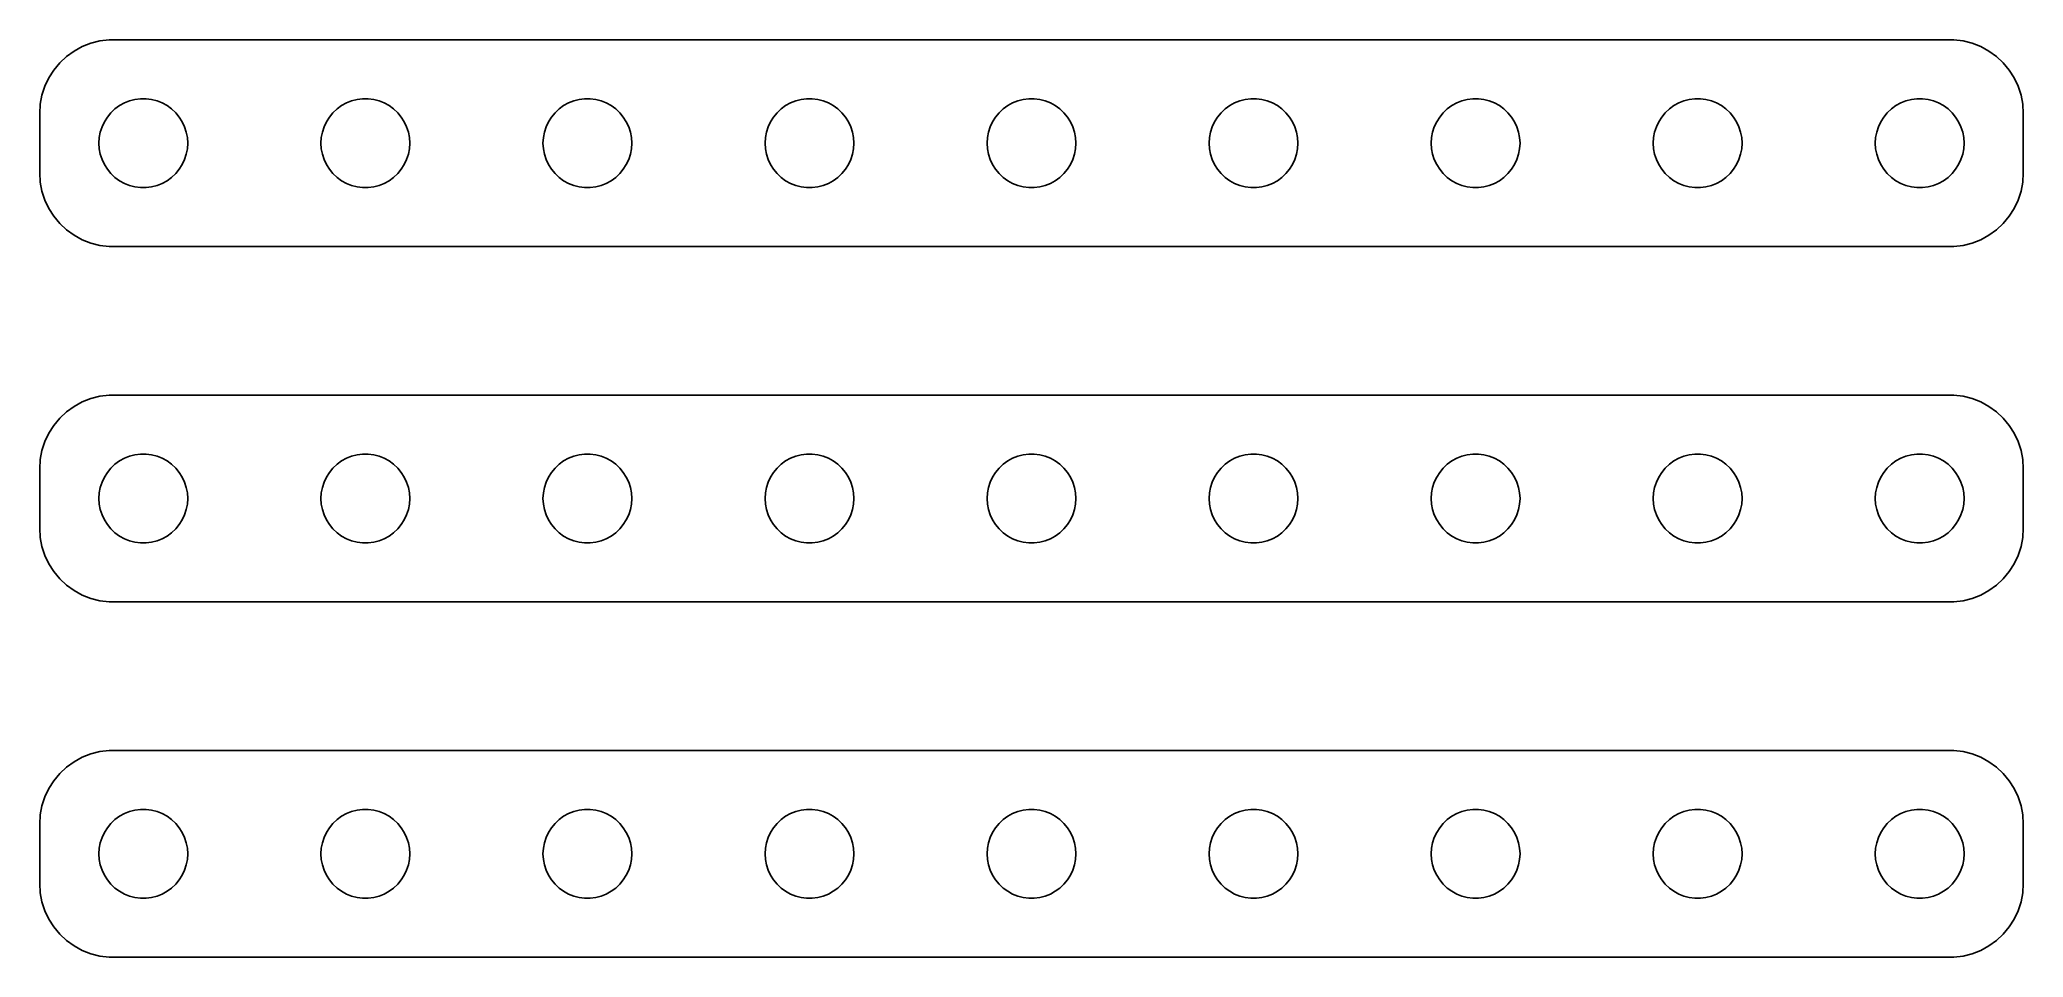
# Model space of a CAD drawing. Header units: metres. Extents: x -67 to 67, y 41 to 103.
import ezdxf

# ---------------------------------------------------------------- set-up
doc = ezdxf.new("R2010")
doc.units = ezdxf.units.M

msp = doc.modelspace()

# ---------------------------------------------------------------- linework, layer by layer
for p, q in [((-65.1871, 101.853), (-65.6448, 101.423)), ((-64.6791, 102.222), (-65.1871, 101.853)), ((-64.1289, 102.524), (-64.6791, 102.222)), ((-63.5451, 102.755), (-64.1289, 102.524)), ((-62.9369, 102.911), (-63.5451, 102.755)), ((-62.3139, 102.99), (-62.9369, 102.911)), ((62.3139, 102.99), (-62.3139, 102.99)), ((62.9369, 102.911), (62.3139, 102.99)), ((63.5451, 102.755), (62.9369, 102.911)), ((64.1289, 102.524), (63.5451, 102.755)), ((64.6791, 102.222), (64.1289, 102.524)), ((65.1871, 101.853), (64.6791, 102.222)), ((65.6448, 101.423), (65.1871, 101.853)), ((-66.0451, 100.939), (-66.3815, 100.409)), ((-65.6448, 101.423), (-66.0451, 100.939)), ((66.0451, 100.939), (65.6448, 101.423)), ((66.3815, 100.409), (66.0451, 100.939)), ((-66.8429, 99.2434), (-66.9606, 98.6267)), ((-66.6489, 99.8406), (-66.8429, 99.2434)), ((-66.3815, 100.409), (-66.6489, 99.8406)), ((66.6489, 99.8406), (66.3815, 100.409)), ((66.8429, 99.2434), (66.6489, 99.8406)), ((66.9606, 98.6267), (66.8429, 99.2434)), ((-66.9606, 98.6267), (-67, 98)), ((-67, 98), (-67, 94)), ((-62.427, 97.7634), (-62.1869, 98.0536)), ((-62.1869, 98.0536), (-61.9123, 98.3115)), ((-61.9123, 98.3115), (-61.6075, 98.533)), ((-61.6075, 98.533), (-61.2773, 98.7145)), ((-61.2773, 98.7145), (-60.927, 98.8532)), ((-60.927, 98.8532), (-60.5621, 98.9469)), ((-60.5621, 98.9469), (-60.1884, 98.9941)), ((-60.1884, 98.9941), (-59.8116, 98.9941)), ((-59.8116, 98.9941), (-59.4379, 98.9469)), ((-59.4379, 98.9469), (-59.0729, 98.8532)), ((-59.0729, 98.8532), (-58.7227, 98.7145)), ((-58.7227, 98.7145), (-58.3925, 98.533)), ((-58.3925, 98.533), (-58.0877, 98.3115)), ((-58.0877, 98.3115), (-57.8131, 98.0536)), ((-57.8131, 98.0536), (-57.5729, 97.7634)), ((-47.427, 97.7634), (-47.1869, 98.0536)), ((-47.1869, 98.0536), (-46.9123, 98.3115)), ((-46.9123, 98.3115), (-46.6075, 98.533)), ((-46.6075, 98.533), (-46.2773, 98.7145)), ((-46.2773, 98.7145), (-45.927, 98.8532)), ((-45.927, 98.8532), (-45.5621, 98.9469)), ((-45.5621, 98.9469), (-45.1884, 98.9941)), ((-45.1884, 98.9941), (-44.8116, 98.9941)), ((-44.8116, 98.9941), (-44.4379, 98.9469)), ((-44.4379, 98.9469), (-44.0729, 98.8532)), ((-44.0729, 98.8532), (-43.7227, 98.7145)), ((-43.7227, 98.7145), (-43.3925, 98.533)), ((-43.3925, 98.533), (-43.0877, 98.3115)), ((-43.0877, 98.3115), (-42.8131, 98.0536)), ((-42.8131, 98.0536), (-42.5729, 97.7634)), ((-32.427, 97.7634), (-32.1869, 98.0536)), ((-32.1869, 98.0536), (-31.9123, 98.3115)), ((-31.9123, 98.3115), (-31.6075, 98.533)), ((-31.6075, 98.533), (-31.2773, 98.7145)), ((-31.2773, 98.7145), (-30.927, 98.8532)), ((-30.927, 98.8532), (-30.5621, 98.9469)), ((-30.5621, 98.9469), (-30.1884, 98.9941)), ((-30.1884, 98.9941), (-29.8116, 98.9941)), ((-29.8116, 98.9941), (-29.4379, 98.9469)), ((-29.4379, 98.9469), (-29.0729, 98.8532)), ((-29.0729, 98.8532), (-28.7227, 98.7145)), ((-28.7227, 98.7145), (-28.3925, 98.533)), ((-28.3925, 98.533), (-28.0877, 98.3115)), ((-28.0877, 98.3115), (-27.8131, 98.0536)), ((-27.8131, 98.0536), (-27.5729, 97.7634)), ((-17.427, 97.7634), (-17.1869, 98.0536)), ((-17.1869, 98.0536), (-16.9123, 98.3115)), ((-16.9123, 98.3115), (-16.6075, 98.533)), ((-16.6075, 98.533), (-16.2773, 98.7145)), ((-16.2773, 98.7145), (-15.927, 98.8532)), ((-15.927, 98.8532), (-15.5621, 98.9469)), ((-15.5621, 98.9469), (-15.1884, 98.9941)), ((-15.1884, 98.9941), (-14.8116, 98.9941)), ((-14.8116, 98.9941), (-14.4379, 98.9469)), ((-14.4379, 98.9469), (-14.0729, 98.8532)), ((-14.0729, 98.8532), (-13.7227, 98.7145)), ((-13.7227, 98.7145), (-13.3925, 98.533)), ((-13.3925, 98.533), (-13.0877, 98.3115)), ((-13.0877, 98.3115), (-12.8131, 98.0536)), ((-12.8131, 98.0536), (-12.5729, 97.7634)), ((-2.42705, 97.7634), (-2.1869, 98.0536)), ((-2.1869, 98.0536), (-1.91226, 98.3115)), ((-1.91226, 98.3115), (-1.60747, 98.533)), ((-1.60747, 98.533), (-1.27733, 98.7145)), ((-1.27733, 98.7145), (-0.92705, 98.8532)), ((-0.92705, 98.8532), (-0.56213, 98.9469)), ((-0.56213, 98.9469), (-0.18837, 98.9941)), ((-0.18837, 98.9941), (0.18837, 98.9941)), ((0.18837, 98.9941), (0.56213, 98.9469)), ((0.56213, 98.9469), (0.92705, 98.8532)), ((0.92705, 98.8532), (1.27733, 98.7145)), ((1.27733, 98.7145), (1.60747, 98.533)), ((1.60747, 98.533), (1.91226, 98.3115)), ((1.91226, 98.3115), (2.1869, 98.0536)), ((2.1869, 98.0536), (2.42705, 97.7634)), ((12.5729, 97.7634), (12.8131, 98.0536)), ((12.8131, 98.0536), (13.0877, 98.3115)), ((13.0877, 98.3115), (13.3925, 98.533)), ((13.3925, 98.533), (13.7227, 98.7145)), ((13.7227, 98.7145), (14.0729, 98.8532)), ((14.0729, 98.8532), (14.4379, 98.9469)), ((14.4379, 98.9469), (14.8116, 98.9941)), ((14.8116, 98.9941), (15.1884, 98.9941)), ((15.1884, 98.9941), (15.5621, 98.9469)), ((15.5621, 98.9469), (15.927, 98.8532)), ((15.927, 98.8532), (16.2773, 98.7145)), ((16.2773, 98.7145), (16.6075, 98.533)), ((16.6075, 98.533), (16.9123, 98.3115)), ((16.9123, 98.3115), (17.1869, 98.0536)), ((17.1869, 98.0536), (17.427, 97.7634)), ((27.5729, 97.7634), (27.8131, 98.0536)), ((27.8131, 98.0536), (28.0877, 98.3115)), ((28.0877, 98.3115), (28.3925, 98.533)), ((28.3925, 98.533), (28.7227, 98.7145)), ((28.7227, 98.7145), (29.0729, 98.8532)), ((29.0729, 98.8532), (29.4379, 98.9469)), ((29.4379, 98.9469), (29.8116, 98.9941)), ((29.8116, 98.9941), (30.1884, 98.9941)), ((30.1884, 98.9941), (30.5621, 98.9469)), ((30.5621, 98.9469), (30.927, 98.8532)), ((30.927, 98.8532), (31.2773, 98.7145)), ((31.2773, 98.7145), (31.6075, 98.533)), ((31.6075, 98.533), (31.9123, 98.3115)), ((31.9123, 98.3115), (32.1869, 98.0536)), ((32.1869, 98.0536), (32.427, 97.7634)), ((42.5729, 97.7634), (42.8131, 98.0536)), ((42.8131, 98.0536), (43.0877, 98.3115)), ((43.0877, 98.3115), (43.3925, 98.533)), ((43.3925, 98.533), (43.7227, 98.7145)), ((43.7227, 98.7145), (44.0729, 98.8532)), ((44.0729, 98.8532), (44.4379, 98.9469)), ((44.4379, 98.9469), (44.8116, 98.9941)), ((44.8116, 98.9941), (45.1884, 98.9941)), ((45.1884, 98.9941), (45.5621, 98.9469)), ((45.5621, 98.9469), (45.927, 98.8532)), ((45.927, 98.8532), (46.2773, 98.7145)), ((46.2773, 98.7145), (46.6075, 98.533)), ((46.6075, 98.533), (46.9123, 98.3115)), ((46.9123, 98.3115), (47.1869, 98.0536)), ((47.1869, 98.0536), (47.427, 97.7634)), ((57.5729, 97.7634), (57.8131, 98.0536)), ((57.8131, 98.0536), (58.0877, 98.3115)), ((58.0877, 98.3115), (58.3925, 98.533)), ((58.3925, 98.533), (58.7227, 98.7145)), ((58.7227, 98.7145), (59.0729, 98.8532)), ((59.0729, 98.8532), (59.4379, 98.9469)), ((59.4379, 98.9469), (59.8116, 98.9941)), ((59.8116, 98.9941), (60.1884, 98.9941)), ((60.1884, 98.9941), (60.5621, 98.9469)), ((60.5621, 98.9469), (60.927, 98.8532)), ((60.927, 98.8532), (61.2773, 98.7145)), ((61.2773, 98.7145), (61.6075, 98.533)), ((61.6075, 98.533), (61.9123, 98.3115)), ((61.9123, 98.3115), (62.1869, 98.0536)), ((62.1869, 98.0536), (62.427, 97.7634)), ((67, 98), (66.9606, 98.6267)), ((67, 94), (67, 98)), ((-62.9763, 96.376), (-62.9057, 96.7461)), ((-62.9057, 96.7461), (-62.7893, 97.1044)), ((-62.7893, 97.1044), (-62.6289, 97.4453)), ((-62.6289, 97.4453), (-62.427, 97.7634)), ((-57.5729, 97.7634), (-57.3711, 97.4453)), ((-57.3711, 97.4453), (-57.2107, 97.1044)), ((-57.2107, 97.1044), (-57.0942, 96.7461)), ((-57.0942, 96.7461), (-57.0237, 96.376)), ((-47.9763, 96.376), (-47.9057, 96.7461)), ((-47.9057, 96.7461), (-47.7893, 97.1044)), ((-47.7893, 97.1044), (-47.6289, 97.4453)), ((-47.6289, 97.4453), (-47.427, 97.7634)), ((-42.5729, 97.7634), (-42.3711, 97.4453)), ((-42.3711, 97.4453), (-42.2107, 97.1044)), ((-42.2107, 97.1044), (-42.0942, 96.7461)), ((-42.0942, 96.7461), (-42.0237, 96.376)), ((-32.9763, 96.376), (-32.9057, 96.7461)), ((-32.9057, 96.7461), (-32.7893, 97.1044)), ((-32.7893, 97.1044), (-32.6289, 97.4453)), ((-32.6289, 97.4453), (-32.427, 97.7634)), ((-27.5729, 97.7634), (-27.3711, 97.4453)), ((-27.3711, 97.4453), (-27.2107, 97.1044)), ((-27.2107, 97.1044), (-27.0942, 96.7461)), ((-27.0942, 96.7461), (-27.0237, 96.376)), ((-17.9763, 96.376), (-17.9057, 96.7461)), ((-17.9057, 96.7461), (-17.7893, 97.1044)), ((-17.7893, 97.1044), (-17.6289, 97.4453)), ((-17.6289, 97.4453), (-17.427, 97.7634)), ((-12.5729, 97.7634), (-12.3711, 97.4453)), ((-12.3711, 97.4453), (-12.2107, 97.1044)), ((-12.2107, 97.1044), (-12.0942, 96.7461)), ((-12.0942, 96.7461), (-12.0237, 96.376)), ((-2.97633, 96.376), (-2.90575, 96.7461)), ((-2.90575, 96.7461), (-2.78932, 97.1044)), ((-2.78932, 97.1044), (-2.62891, 97.4453)), ((-2.62891, 97.4453), (-2.42705, 97.7634)), ((2.42705, 97.7634), (2.62891, 97.4453)), ((2.62891, 97.4453), (2.78932, 97.1044)), ((2.78932, 97.1044), (2.90575, 96.7461)), ((2.90575, 96.7461), (2.97633, 96.376)), ((12.0237, 96.376), (12.0942, 96.7461)), ((12.0942, 96.7461), (12.2107, 97.1044)), ((12.2107, 97.1044), (12.3711, 97.4453)), ((12.3711, 97.4453), (12.5729, 97.7634)), ((17.427, 97.7634), (17.6289, 97.4453)), ((17.6289, 97.4453), (17.7893, 97.1044)), ((17.7893, 97.1044), (17.9057, 96.7461)), ((17.9057, 96.7461), (17.9763, 96.376)), ((27.0237, 96.376), (27.0942, 96.7461)), ((27.0942, 96.7461), (27.2107, 97.1044)), ((27.2107, 97.1044), (27.3711, 97.4453)), ((27.3711, 97.4453), (27.5729, 97.7634)), ((32.427, 97.7634), (32.6289, 97.4453)), ((32.6289, 97.4453), (32.7893, 97.1044)), ((32.7893, 97.1044), (32.9057, 96.7461)), ((32.9057, 96.7461), (32.9763, 96.376)), ((42.0237, 96.376), (42.0942, 96.7461)), ((42.0942, 96.7461), (42.2107, 97.1044)), ((42.2107, 97.1044), (42.3711, 97.4453)), ((42.3711, 97.4453), (42.5729, 97.7634)), ((47.427, 97.7634), (47.6289, 97.4453)), ((47.6289, 97.4453), (47.7893, 97.1044)), ((47.7893, 97.1044), (47.9057, 96.7461)), ((47.9057, 96.7461), (47.9763, 96.376)), ((57.0237, 96.376), (57.0942, 96.7461)), ((57.0942, 96.7461), (57.2107, 97.1044)), ((57.2107, 97.1044), (57.3711, 97.4453)), ((57.3711, 97.4453), (57.5729, 97.7634)), ((62.427, 97.7634), (62.6289, 97.4453)), ((62.6289, 97.4453), (62.7893, 97.1044)), ((62.7893, 97.1044), (62.9057, 96.7461)), ((62.9057, 96.7461), (62.9763, 96.376)), ((-63, 96), (-62.9763, 96.376)), ((-62.9763, 95.624), (-63, 96)), ((-62.9057, 95.2539), (-62.9763, 95.624)), ((-62.7893, 94.8956), (-62.9057, 95.2539)), ((-57.0942, 95.2539), (-57.2107, 94.8956)), ((-57.0237, 95.624), (-57.0942, 95.2539)), ((-57.0237, 96.376), (-57, 96)), ((-57, 96), (-57.0237, 95.624)), ((-48, 96), (-47.9763, 96.376)), ((-47.9763, 95.624), (-48, 96)), ((-47.9057, 95.2539), (-47.9763, 95.624)), ((-47.7893, 94.8956), (-47.9057, 95.2539)), ((-42.0942, 95.2539), (-42.2107, 94.8956)), ((-42.0237, 95.624), (-42.0942, 95.2539)), ((-42.0237, 96.376), (-42, 96)), ((-42, 96), (-42.0237, 95.624)), ((-33, 96), (-32.9763, 96.376)), ((-32.9763, 95.624), (-33, 96)), ((-32.9057, 95.2539), (-32.9763, 95.624)), ((-32.7893, 94.8956), (-32.9057, 95.2539)), ((-27.0942, 95.2539), (-27.2107, 94.8956)), ((-27.0237, 95.624), (-27.0942, 95.2539)), ((-27.0237, 96.376), (-27, 96)), ((-27, 96), (-27.0237, 95.624)), ((-18, 96), (-17.9763, 96.376)), ((-17.9763, 95.624), (-18, 96)), ((-17.9057, 95.2539), (-17.9763, 95.624)), ((-17.7893, 94.8956), (-17.9057, 95.2539)), ((-12.0942, 95.2539), (-12.2107, 94.8956)), ((-12.0237, 95.624), (-12.0942, 95.2539)), ((-12.0237, 96.376), (-12, 96)), ((-12, 96), (-12.0237, 95.624)), ((-3, 96), (-2.97633, 96.376)), ((-2.97633, 95.624), (-3, 96)), ((-2.90575, 95.2539), (-2.97633, 95.624)), ((-2.78932, 94.8956), (-2.90575, 95.2539)), ((2.90575, 95.2539), (2.78932, 94.8956)), ((2.97633, 95.624), (2.90575, 95.2539)), ((2.97633, 96.376), (3, 96)), ((3, 96), (2.97633, 95.624)), ((12, 96), (12.0237, 96.376)), ((12.0237, 95.624), (12, 96)), ((12.0942, 95.2539), (12.0237, 95.624)), ((12.2107, 94.8956), (12.0942, 95.2539)), ((17.9057, 95.2539), (17.7893, 94.8956)), ((17.9763, 95.624), (17.9057, 95.2539)), ((17.9763, 96.376), (18, 96)), ((18, 96), (17.9763, 95.624)), ((27, 96), (27.0237, 96.376)), ((27.0237, 95.624), (27, 96)), ((27.0942, 95.2539), (27.0237, 95.624)), ((27.2107, 94.8956), (27.0942, 95.2539)), ((32.9057, 95.2539), (32.7893, 94.8956)), ((32.9763, 95.624), (32.9057, 95.2539)), ((32.9763, 96.376), (33, 96)), ((33, 96), (32.9763, 95.624)), ((42, 96), (42.0237, 96.376)), ((42.0237, 95.624), (42, 96)), ((42.0942, 95.2539), (42.0237, 95.624)), ((42.2107, 94.8956), (42.0942, 95.2539)), ((47.9057, 95.2539), (47.7893, 94.8956)), ((47.9763, 95.624), (47.9057, 95.2539)), ((47.9763, 96.376), (48, 96)), ((48, 96), (47.9763, 95.624)), ((57, 96), (57.0237, 96.376)), ((57.0237, 95.624), (57, 96)), ((57.0942, 95.2539), (57.0237, 95.624)), ((57.2107, 94.8956), (57.0942, 95.2539)), ((62.9057, 95.2539), (62.7893, 94.8956)), ((62.9763, 95.624), (62.9057, 95.2539)), ((62.9763, 96.376), (63, 96)), ((63, 96), (62.9763, 95.624)), ((-67, 94), (-66.9606, 93.3733)), ((-62.6289, 94.5547), (-62.7893, 94.8956)), ((-62.427, 94.2366), (-62.6289, 94.5547)), ((-62.1869, 93.9464), (-62.427, 94.2366)), ((-61.9123, 93.6885), (-62.1869, 93.9464)), ((-57.8131, 93.9464), (-58.0877, 93.6885)), ((-57.5729, 94.2366), (-57.8131, 93.9464)), ((-57.3711, 94.5547), (-57.5729, 94.2366)), ((-57.2107, 94.8956), (-57.3711, 94.5547)), ((-47.6289, 94.5547), (-47.7893, 94.8956)), ((-47.427, 94.2366), (-47.6289, 94.5547)), ((-47.1869, 93.9464), (-47.427, 94.2366)), ((-46.9123, 93.6885), (-47.1869, 93.9464)), ((-42.8131, 93.9464), (-43.0877, 93.6885)), ((-42.5729, 94.2366), (-42.8131, 93.9464)), ((-42.3711, 94.5547), (-42.5729, 94.2366)), ((-42.2107, 94.8956), (-42.3711, 94.5547)), ((-32.6289, 94.5547), (-32.7893, 94.8956)), ((-32.427, 94.2366), (-32.6289, 94.5547)), ((-32.1869, 93.9464), (-32.427, 94.2366)), ((-31.9123, 93.6885), (-32.1869, 93.9464)), ((-27.8131, 93.9464), (-28.0877, 93.6885)), ((-27.5729, 94.2366), (-27.8131, 93.9464)), ((-27.3711, 94.5547), (-27.5729, 94.2366)), ((-27.2107, 94.8956), (-27.3711, 94.5547)), ((-17.6289, 94.5547), (-17.7893, 94.8956)), ((-17.427, 94.2366), (-17.6289, 94.5547)), ((-17.1869, 93.9464), (-17.427, 94.2366)), ((-16.9123, 93.6885), (-17.1869, 93.9464)), ((-12.8131, 93.9464), (-13.0877, 93.6885)), ((-12.5729, 94.2366), (-12.8131, 93.9464)), ((-12.3711, 94.5547), (-12.5729, 94.2366)), ((-12.2107, 94.8956), (-12.3711, 94.5547)), ((-2.62891, 94.5547), (-2.78932, 94.8956)), ((-2.42705, 94.2366), (-2.62891, 94.5547)), ((-2.1869, 93.9464), (-2.42705, 94.2366)), ((-1.91226, 93.6885), (-2.1869, 93.9464)), ((2.1869, 93.9464), (1.91226, 93.6885)), ((2.42705, 94.2366), (2.1869, 93.9464)), ((2.62891, 94.5547), (2.42705, 94.2366)), ((2.78932, 94.8956), (2.62891, 94.5547)), ((12.3711, 94.5547), (12.2107, 94.8956)), ((12.5729, 94.2366), (12.3711, 94.5547)), ((12.8131, 93.9464), (12.5729, 94.2366)), ((13.0877, 93.6885), (12.8131, 93.9464)), ((17.1869, 93.9464), (16.9123, 93.6885)), ((17.427, 94.2366), (17.1869, 93.9464)), ((17.6289, 94.5547), (17.427, 94.2366)), ((17.7893, 94.8956), (17.6289, 94.5547)), ((27.3711, 94.5547), (27.2107, 94.8956)), ((27.5729, 94.2366), (27.3711, 94.5547)), ((27.8131, 93.9464), (27.5729, 94.2366)), ((28.0877, 93.6885), (27.8131, 93.9464)), ((32.1869, 93.9464), (31.9123, 93.6885)), ((32.427, 94.2366), (32.1869, 93.9464)), ((32.6289, 94.5547), (32.427, 94.2366)), ((32.7893, 94.8956), (32.6289, 94.5547)), ((42.3711, 94.5547), (42.2107, 94.8956)), ((42.5729, 94.2366), (42.3711, 94.5547)), ((42.8131, 93.9464), (42.5729, 94.2366)), ((43.0877, 93.6885), (42.8131, 93.9464)), ((47.1869, 93.9464), (46.9123, 93.6885)), ((47.427, 94.2366), (47.1869, 93.9464)), ((47.6289, 94.5547), (47.427, 94.2366)), ((47.7893, 94.8956), (47.6289, 94.5547)), ((57.3711, 94.5547), (57.2107, 94.8956)), ((57.5729, 94.2366), (57.3711, 94.5547)), ((57.8131, 93.9464), (57.5729, 94.2366)), ((58.0877, 93.6885), (57.8131, 93.9464)), ((62.1869, 93.9464), (61.9123, 93.6885)), ((62.427, 94.2366), (62.1869, 93.9464)), ((62.6289, 94.5547), (62.427, 94.2366)), ((62.7893, 94.8956), (62.6289, 94.5547)), ((66.9606, 93.3733), (67, 94)), ((-66.9606, 93.3733), (-66.8429, 92.7566)), ((-66.8429, 92.7566), (-66.6489, 92.1594)), ((-61.6075, 93.467), (-61.9123, 93.6885)), ((-61.2773, 93.2855), (-61.6075, 93.467)), ((-60.927, 93.1468), (-61.2773, 93.2855)), ((-60.5621, 93.0531), (-60.927, 93.1468)), ((-60.1884, 93.0059), (-60.5621, 93.0531)), ((-59.8116, 93.0059), (-60.1884, 93.0059)), ((-59.4379, 93.0531), (-59.8116, 93.0059)), ((-59.0729, 93.1468), (-59.4379, 93.0531)), ((-58.7227, 93.2855), (-59.0729, 93.1468)), ((-58.3925, 93.467), (-58.7227, 93.2855)), ((-58.0877, 93.6885), (-58.3925, 93.467)), ((-46.6075, 93.467), (-46.9123, 93.6885)), ((-46.2773, 93.2855), (-46.6075, 93.467)), ((-45.927, 93.1468), (-46.2773, 93.2855)), ((-45.5621, 93.0531), (-45.927, 93.1468)), ((-45.1884, 93.0059), (-45.5621, 93.0531)), ((-44.8116, 93.0059), (-45.1884, 93.0059)), ((-44.4379, 93.0531), (-44.8116, 93.0059)), ((-44.0729, 93.1468), (-44.4379, 93.0531)), ((-43.7227, 93.2855), (-44.0729, 93.1468)), ((-43.3925, 93.467), (-43.7227, 93.2855)), ((-43.0877, 93.6885), (-43.3925, 93.467)), ((-31.6075, 93.467), (-31.9123, 93.6885)), ((-31.2773, 93.2855), (-31.6075, 93.467)), ((-30.927, 93.1468), (-31.2773, 93.2855)), ((-30.5621, 93.0531), (-30.927, 93.1468)), ((-30.1884, 93.0059), (-30.5621, 93.0531)), ((-29.8116, 93.0059), (-30.1884, 93.0059)), ((-29.4379, 93.0531), (-29.8116, 93.0059)), ((-29.0729, 93.1468), (-29.4379, 93.0531)), ((-28.7227, 93.2855), (-29.0729, 93.1468)), ((-28.3925, 93.467), (-28.7227, 93.2855)), ((-28.0877, 93.6885), (-28.3925, 93.467)), ((-16.6075, 93.467), (-16.9123, 93.6885)), ((-16.2773, 93.2855), (-16.6075, 93.467)), ((-15.927, 93.1468), (-16.2773, 93.2855)), ((-15.5621, 93.0531), (-15.927, 93.1468)), ((-15.1884, 93.0059), (-15.5621, 93.0531)), ((-14.8116, 93.0059), (-15.1884, 93.0059)), ((-14.4379, 93.0531), (-14.8116, 93.0059)), ((-14.0729, 93.1468), (-14.4379, 93.0531)), ((-13.7227, 93.2855), (-14.0729, 93.1468)), ((-13.3925, 93.467), (-13.7227, 93.2855)), ((-13.0877, 93.6885), (-13.3925, 93.467)), ((-1.60747, 93.467), (-1.91226, 93.6885)), ((-1.27733, 93.2855), (-1.60747, 93.467)), ((-0.92705, 93.1468), (-1.27733, 93.2855)), ((-0.56213, 93.0531), (-0.92705, 93.1468)), ((-0.18837, 93.0059), (-0.56213, 93.0531)), ((0.18837, 93.0059), (-0.18837, 93.0059)), ((0.56213, 93.0531), (0.18837, 93.0059)), ((0.92705, 93.1468), (0.56213, 93.0531)), ((1.27733, 93.2855), (0.92705, 93.1468)), ((1.60747, 93.467), (1.27733, 93.2855)), ((1.91226, 93.6885), (1.60747, 93.467)), ((13.3925, 93.467), (13.0877, 93.6885)), ((13.7227, 93.2855), (13.3925, 93.467)), ((14.0729, 93.1468), (13.7227, 93.2855)), ((14.4379, 93.0531), (14.0729, 93.1468)), ((14.8116, 93.0059), (14.4379, 93.0531)), ((15.1884, 93.0059), (14.8116, 93.0059)), ((15.5621, 93.0531), (15.1884, 93.0059)), ((15.927, 93.1468), (15.5621, 93.0531)), ((16.2773, 93.2855), (15.927, 93.1468)), ((16.6075, 93.467), (16.2773, 93.2855)), ((16.9123, 93.6885), (16.6075, 93.467)), ((28.3925, 93.467), (28.0877, 93.6885)), ((28.7227, 93.2855), (28.3925, 93.467)), ((29.0729, 93.1468), (28.7227, 93.2855)), ((29.4379, 93.0531), (29.0729, 93.1468)), ((29.8116, 93.0059), (29.4379, 93.0531)), ((30.1884, 93.0059), (29.8116, 93.0059)), ((30.5621, 93.0531), (30.1884, 93.0059)), ((30.927, 93.1468), (30.5621, 93.0531)), ((31.2773, 93.2855), (30.927, 93.1468)), ((31.6075, 93.467), (31.2773, 93.2855)), ((31.9123, 93.6885), (31.6075, 93.467)), ((43.3925, 93.467), (43.0877, 93.6885)), ((43.7227, 93.2855), (43.3925, 93.467)), ((44.0729, 93.1468), (43.7227, 93.2855)), ((44.4379, 93.0531), (44.0729, 93.1468)), ((44.8116, 93.0059), (44.4379, 93.0531)), ((45.1884, 93.0059), (44.8116, 93.0059)), ((45.5621, 93.0531), (45.1884, 93.0059)), ((45.927, 93.1468), (45.5621, 93.0531)), ((46.2773, 93.2855), (45.927, 93.1468)), ((46.6075, 93.467), (46.2773, 93.2855)), ((46.9123, 93.6885), (46.6075, 93.467)), ((58.3925, 93.467), (58.0877, 93.6885)), ((58.7227, 93.2855), (58.3925, 93.467)), ((59.0729, 93.1468), (58.7227, 93.2855)), ((59.4379, 93.0531), (59.0729, 93.1468)), ((59.8116, 93.0059), (59.4379, 93.0531)), ((60.1884, 93.0059), (59.8116, 93.0059)), ((60.5621, 93.0531), (60.1884, 93.0059)), ((60.927, 93.1468), (60.5621, 93.0531)), ((61.2773, 93.2855), (60.927, 93.1468)), ((61.6075, 93.467), (61.2773, 93.2855)), ((61.9123, 93.6885), (61.6075, 93.467)), ((66.6489, 92.1594), (66.8429, 92.7566)), ((66.8429, 92.7566), (66.9606, 93.3733)), ((-66.6489, 92.1594), (-66.3815, 91.5912)), ((-66.3815, 91.5912), (-66.0451, 91.0611)), ((66.0451, 91.0611), (66.3815, 91.5912)), ((66.3815, 91.5912), (66.6489, 92.1594)), ((-66.0451, 91.0611), (-65.6448, 90.5773)), ((-65.6448, 90.5773), (-65.1871, 90.1474)), ((-65.1871, 90.1474), (-64.6791, 89.7784)), ((64.6791, 89.7784), (65.1871, 90.1474)), ((65.1871, 90.1474), (65.6448, 90.5773)), ((65.6448, 90.5773), (66.0451, 91.0611)), ((-64.6791, 89.7784), (-64.1289, 89.4759)), ((-64.1289, 89.4759), (-63.5451, 89.2447)), ((-63.5451, 89.2447), (-62.9369, 89.0886)), ((-62.9369, 89.0886), (-62.3139, 89.0099)), ((-62.3139, 89.0099), (62.3139, 89.0099)), ((62.3139, 89.0099), (62.9369, 89.0886)), ((62.9369, 89.0886), (63.5451, 89.2447)), ((63.5451, 89.2447), (64.1289, 89.4759)), ((64.1289, 89.4759), (64.6791, 89.7784)), ((-65.1871, 77.8526), (-65.6448, 77.4227)), ((-64.6791, 78.2216), (-65.1871, 77.8526)), ((-64.1289, 78.5241), (-64.6791, 78.2216)), ((-63.5451, 78.7553), (-64.1289, 78.5241)), ((-62.9369, 78.9114), (-63.5451, 78.7553)), ((-62.3139, 78.9901), (-62.9369, 78.9114)), ((62.3139, 78.9901), (-62.3139, 78.9901)), ((62.9369, 78.9114), (62.3139, 78.9901)), ((63.5451, 78.7553), (62.9369, 78.9114)), ((64.1289, 78.5241), (63.5451, 78.7553)), ((64.6791, 78.2216), (64.1289, 78.5241)), ((65.1871, 77.8526), (64.6791, 78.2216)), ((65.6448, 77.4227), (65.1871, 77.8526)), ((-66.3815, 76.4088), (-66.6489, 75.8406)), ((-66.0451, 76.9389), (-66.3815, 76.4088)), ((-65.6448, 77.4227), (-66.0451, 76.9389)), ((66.0451, 76.9389), (65.6448, 77.4227)), ((66.3815, 76.4088), (66.0451, 76.9389)), ((66.6489, 75.8406), (66.3815, 76.4088)), ((-66.8429, 75.2434), (-66.9606, 74.6267)), ((-66.6489, 75.8406), (-66.8429, 75.2434)), ((66.8429, 75.2434), (66.6489, 75.8406)), ((66.9606, 74.6267), (66.8429, 75.2434)), ((-66.9606, 74.6267), (-67, 74)), ((-67, 74), (-67, 70)), ((-62.6289, 73.4453), (-62.427, 73.7634)), ((-62.427, 73.7634), (-62.1869, 74.0536)), ((-62.1869, 74.0536), (-61.9123, 74.3115)), ((-61.9123, 74.3115), (-61.6075, 74.533)), ((-61.6075, 74.533), (-61.2773, 74.7145)), ((-61.2773, 74.7145), (-60.927, 74.8532)), ((-60.927, 74.8532), (-60.5621, 74.9469)), ((-60.5621, 74.9469), (-60.1884, 74.9941)), ((-60.1884, 74.9941), (-59.8116, 74.9941)), ((-59.8116, 74.9941), (-59.4379, 74.9469)), ((-59.4379, 74.9469), (-59.0729, 74.8532)), ((-59.0729, 74.8532), (-58.7227, 74.7145)), ((-58.7227, 74.7145), (-58.3925, 74.533)), ((-58.3925, 74.533), (-58.0877, 74.3115)), ((-58.0877, 74.3115), (-57.8131, 74.0536)), ((-57.8131, 74.0536), (-57.5729, 73.7634)), ((-57.5729, 73.7634), (-57.3711, 73.4453)), ((-47.6289, 73.4453), (-47.427, 73.7634)), ((-47.427, 73.7634), (-47.1869, 74.0536)), ((-47.1869, 74.0536), (-46.9123, 74.3115)), ((-46.9123, 74.3115), (-46.6075, 74.533)), ((-46.6075, 74.533), (-46.2773, 74.7145)), ((-46.2773, 74.7145), (-45.927, 74.8532)), ((-45.927, 74.8532), (-45.5621, 74.9469)), ((-45.5621, 74.9469), (-45.1884, 74.9941)), ((-45.1884, 74.9941), (-44.8116, 74.9941)), ((-44.8116, 74.9941), (-44.4379, 74.9469)), ((-44.4379, 74.9469), (-44.0729, 74.8532)), ((-44.0729, 74.8532), (-43.7227, 74.7145)), ((-43.7227, 74.7145), (-43.3925, 74.533)), ((-43.3925, 74.533), (-43.0877, 74.3115)), ((-43.0877, 74.3115), (-42.8131, 74.0536)), ((-42.8131, 74.0536), (-42.5729, 73.7634)), ((-42.5729, 73.7634), (-42.3711, 73.4453)), ((-32.6289, 73.4453), (-32.427, 73.7634)), ((-32.427, 73.7634), (-32.1869, 74.0536)), ((-32.1869, 74.0536), (-31.9123, 74.3115)), ((-31.9123, 74.3115), (-31.6075, 74.533)), ((-31.6075, 74.533), (-31.2773, 74.7145)), ((-31.2773, 74.7145), (-30.927, 74.8532)), ((-30.927, 74.8532), (-30.5621, 74.9469)), ((-30.5621, 74.9469), (-30.1884, 74.9941)), ((-30.1884, 74.9941), (-29.8116, 74.9941)), ((-29.8116, 74.9941), (-29.4379, 74.9469)), ((-29.4379, 74.9469), (-29.0729, 74.8532)), ((-29.0729, 74.8532), (-28.7227, 74.7145)), ((-28.7227, 74.7145), (-28.3925, 74.533)), ((-28.3925, 74.533), (-28.0877, 74.3115)), ((-28.0877, 74.3115), (-27.8131, 74.0536)), ((-27.8131, 74.0536), (-27.5729, 73.7634)), ((-27.5729, 73.7634), (-27.3711, 73.4453)), ((-17.6289, 73.4453), (-17.427, 73.7634)), ((-17.427, 73.7634), (-17.1869, 74.0536)), ((-17.1869, 74.0536), (-16.9123, 74.3115)), ((-16.9123, 74.3115), (-16.6075, 74.533)), ((-16.6075, 74.533), (-16.2773, 74.7145)), ((-16.2773, 74.7145), (-15.927, 74.8532)), ((-15.927, 74.8532), (-15.5621, 74.9469)), ((-15.5621, 74.9469), (-15.1884, 74.9941)), ((-15.1884, 74.9941), (-14.8116, 74.9941)), ((-14.8116, 74.9941), (-14.4379, 74.9469)), ((-14.4379, 74.9469), (-14.0729, 74.8532)), ((-14.0729, 74.8532), (-13.7227, 74.7145)), ((-13.7227, 74.7145), (-13.3925, 74.533)), ((-13.3925, 74.533), (-13.0877, 74.3115)), ((-13.0877, 74.3115), (-12.8131, 74.0536)), ((-12.8131, 74.0536), (-12.5729, 73.7634)), ((-12.5729, 73.7634), (-12.3711, 73.4453)), ((-2.62891, 73.4453), (-2.42705, 73.7634)), ((-2.42705, 73.7634), (-2.1869, 74.0536)), ((-2.1869, 74.0536), (-1.91226, 74.3115)), ((-1.91226, 74.3115), (-1.60747, 74.533)), ((-1.60747, 74.533), (-1.27733, 74.7145)), ((-1.27733, 74.7145), (-0.92705, 74.8532)), ((-0.92705, 74.8532), (-0.56213, 74.9469)), ((-0.56213, 74.9469), (-0.18837, 74.9941)), ((-0.18837, 74.9941), (0.18837, 74.9941)), ((0.18837, 74.9941), (0.56213, 74.9469)), ((0.56213, 74.9469), (0.92705, 74.8532)), ((0.92705, 74.8532), (1.27733, 74.7145)), ((1.27733, 74.7145), (1.60747, 74.533)), ((1.60747, 74.533), (1.91226, 74.3115)), ((1.91226, 74.3115), (2.1869, 74.0536)), ((2.1869, 74.0536), (2.42705, 73.7634)), ((2.42705, 73.7634), (2.62891, 73.4453)), ((12.3711, 73.4453), (12.5729, 73.7634)), ((12.5729, 73.7634), (12.8131, 74.0536)), ((12.8131, 74.0536), (13.0877, 74.3115)), ((13.0877, 74.3115), (13.3925, 74.533)), ((13.3925, 74.533), (13.7227, 74.7145)), ((13.7227, 74.7145), (14.0729, 74.8532)), ((14.0729, 74.8532), (14.4379, 74.9469)), ((14.4379, 74.9469), (14.8116, 74.9941)), ((14.8116, 74.9941), (15.1884, 74.9941)), ((15.1884, 74.9941), (15.5621, 74.9469)), ((15.5621, 74.9469), (15.927, 74.8532)), ((15.927, 74.8532), (16.2773, 74.7145)), ((16.2773, 74.7145), (16.6075, 74.533)), ((16.6075, 74.533), (16.9123, 74.3115)), ((16.9123, 74.3115), (17.1869, 74.0536)), ((17.1869, 74.0536), (17.427, 73.7634)), ((17.427, 73.7634), (17.6289, 73.4453)), ((27.3711, 73.4453), (27.5729, 73.7634)), ((27.5729, 73.7634), (27.8131, 74.0536)), ((27.8131, 74.0536), (28.0877, 74.3115)), ((28.0877, 74.3115), (28.3925, 74.533)), ((28.3925, 74.533), (28.7227, 74.7145)), ((28.7227, 74.7145), (29.0729, 74.8532)), ((29.0729, 74.8532), (29.4379, 74.9469)), ((29.4379, 74.9469), (29.8116, 74.9941)), ((29.8116, 74.9941), (30.1884, 74.9941)), ((30.1884, 74.9941), (30.5621, 74.9469)), ((30.5621, 74.9469), (30.927, 74.8532)), ((30.927, 74.8532), (31.2773, 74.7145)), ((31.2773, 74.7145), (31.6075, 74.533)), ((31.6075, 74.533), (31.9123, 74.3115)), ((31.9123, 74.3115), (32.1869, 74.0536)), ((32.1869, 74.0536), (32.427, 73.7634)), ((32.427, 73.7634), (32.6289, 73.4453)), ((42.3711, 73.4453), (42.5729, 73.7634)), ((42.5729, 73.7634), (42.8131, 74.0536)), ((42.8131, 74.0536), (43.0877, 74.3115)), ((43.0877, 74.3115), (43.3925, 74.533)), ((43.3925, 74.533), (43.7227, 74.7145)), ((43.7227, 74.7145), (44.0729, 74.8532)), ((44.0729, 74.8532), (44.4379, 74.9469)), ((44.4379, 74.9469), (44.8116, 74.9941)), ((44.8116, 74.9941), (45.1884, 74.9941)), ((45.1884, 74.9941), (45.5621, 74.9469)), ((45.5621, 74.9469), (45.927, 74.8532)), ((45.927, 74.8532), (46.2773, 74.7145)), ((46.2773, 74.7145), (46.6075, 74.533)), ((46.6075, 74.533), (46.9123, 74.3115)), ((46.9123, 74.3115), (47.1869, 74.0536)), ((47.1869, 74.0536), (47.427, 73.7634)), ((47.427, 73.7634), (47.6289, 73.4453)), ((57.3711, 73.4453), (57.5729, 73.7634)), ((57.5729, 73.7634), (57.8131, 74.0536)), ((57.8131, 74.0536), (58.0877, 74.3115)), ((58.0877, 74.3115), (58.3925, 74.533)), ((58.3925, 74.533), (58.7227, 74.7145)), ((58.7227, 74.7145), (59.0729, 74.8532)), ((59.0729, 74.8532), (59.4379, 74.9469)), ((59.4379, 74.9469), (59.8116, 74.9941)), ((59.8116, 74.9941), (60.1884, 74.9941)), ((60.1884, 74.9941), (60.5621, 74.9469)), ((60.5621, 74.9469), (60.927, 74.8532)), ((60.927, 74.8532), (61.2773, 74.7145)), ((61.2773, 74.7145), (61.6075, 74.533)), ((61.6075, 74.533), (61.9123, 74.3115)), ((61.9123, 74.3115), (62.1869, 74.0536)), ((62.1869, 74.0536), (62.427, 73.7634)), ((62.427, 73.7634), (62.6289, 73.4453)), ((67, 74), (66.9606, 74.6267)), ((67, 70), (67, 74)), ((-63, 72), (-62.9763, 72.376)), ((-62.9763, 72.376), (-62.9057, 72.7461)), ((-62.9057, 72.7461), (-62.7893, 73.1044)), ((-62.7893, 73.1044), (-62.6289, 73.4453)), ((-57.3711, 73.4453), (-57.2107, 73.1044)), ((-57.2107, 73.1044), (-57.0942, 72.7461)), ((-57.0942, 72.7461), (-57.0237, 72.376)), ((-57.0237, 72.376), (-57, 72)), ((-48, 72), (-47.9763, 72.376)), ((-47.9763, 72.376), (-47.9057, 72.7461)), ((-47.9057, 72.7461), (-47.7893, 73.1044)), ((-47.7893, 73.1044), (-47.6289, 73.4453)), ((-42.3711, 73.4453), (-42.2107, 73.1044)), ((-42.2107, 73.1044), (-42.0942, 72.7461)), ((-42.0942, 72.7461), (-42.0237, 72.376)), ((-42.0237, 72.376), (-42, 72)), ((-33, 72), (-32.9763, 72.376)), ((-32.9763, 72.376), (-32.9057, 72.7461)), ((-32.9057, 72.7461), (-32.7893, 73.1044)), ((-32.7893, 73.1044), (-32.6289, 73.4453)), ((-27.3711, 73.4453), (-27.2107, 73.1044)), ((-27.2107, 73.1044), (-27.0942, 72.7461)), ((-27.0942, 72.7461), (-27.0237, 72.376)), ((-27.0237, 72.376), (-27, 72)), ((-18, 72), (-17.9763, 72.376)), ((-17.9763, 72.376), (-17.9057, 72.7461)), ((-17.9057, 72.7461), (-17.7893, 73.1044)), ((-17.7893, 73.1044), (-17.6289, 73.4453)), ((-12.3711, 73.4453), (-12.2107, 73.1044)), ((-12.2107, 73.1044), (-12.0942, 72.7461)), ((-12.0942, 72.7461), (-12.0237, 72.376)), ((-12.0237, 72.376), (-12, 72)), ((-3, 72), (-2.97633, 72.376)), ((-2.97633, 72.376), (-2.90575, 72.7461)), ((-2.90575, 72.7461), (-2.78932, 73.1044)), ((-2.78932, 73.1044), (-2.62891, 73.4453)), ((2.62891, 73.4453), (2.78932, 73.1044)), ((2.78932, 73.1044), (2.90575, 72.7461)), ((2.90575, 72.7461), (2.97633, 72.376)), ((2.97633, 72.376), (3, 72)), ((12, 72), (12.0237, 72.376)), ((12.0237, 72.376), (12.0942, 72.7461)), ((12.0942, 72.7461), (12.2107, 73.1044)), ((12.2107, 73.1044), (12.3711, 73.4453)), ((17.6289, 73.4453), (17.7893, 73.1044)), ((17.7893, 73.1044), (17.9057, 72.7461)), ((17.9057, 72.7461), (17.9763, 72.376)), ((17.9763, 72.376), (18, 72)), ((27, 72), (27.0237, 72.376)), ((27.0237, 72.376), (27.0942, 72.7461)), ((27.0942, 72.7461), (27.2107, 73.1044)), ((27.2107, 73.1044), (27.3711, 73.4453)), ((32.6289, 73.4453), (32.7893, 73.1044)), ((32.7893, 73.1044), (32.9057, 72.7461)), ((32.9057, 72.7461), (32.9763, 72.376)), ((32.9763, 72.376), (33, 72)), ((42, 72), (42.0237, 72.376)), ((42.0237, 72.376), (42.0942, 72.7461)), ((42.0942, 72.7461), (42.2107, 73.1044)), ((42.2107, 73.1044), (42.3711, 73.4453)), ((47.6289, 73.4453), (47.7893, 73.1044)), ((47.7893, 73.1044), (47.9057, 72.7461)), ((47.9057, 72.7461), (47.9763, 72.376)), ((47.9763, 72.376), (48, 72)), ((57, 72), (57.0237, 72.376)), ((57.0237, 72.376), (57.0942, 72.7461)), ((57.0942, 72.7461), (57.2107, 73.1044)), ((57.2107, 73.1044), (57.3711, 73.4453)), ((62.6289, 73.4453), (62.7893, 73.1044)), ((62.7893, 73.1044), (62.9057, 72.7461)), ((62.9057, 72.7461), (62.9763, 72.376)), ((62.9763, 72.376), (63, 72)), ((-62.9763, 71.624), (-63, 72)), ((-62.9057, 71.2539), (-62.9763, 71.624)), ((-62.7893, 70.8956), (-62.9057, 71.2539)), ((-57.0942, 71.2539), (-57.2107, 70.8956)), ((-57.0237, 71.624), (-57.0942, 71.2539)), ((-57, 72), (-57.0237, 71.624)), ((-47.9763, 71.624), (-48, 72)), ((-47.9057, 71.2539), (-47.9763, 71.624)), ((-47.7893, 70.8956), (-47.9057, 71.2539)), ((-42.0942, 71.2539), (-42.2107, 70.8956)), ((-42.0237, 71.624), (-42.0942, 71.2539)), ((-42, 72), (-42.0237, 71.624)), ((-32.9763, 71.624), (-33, 72)), ((-32.9057, 71.2539), (-32.9763, 71.624)), ((-32.7893, 70.8956), (-32.9057, 71.2539)), ((-27.0942, 71.2539), (-27.2107, 70.8956)), ((-27.0237, 71.624), (-27.0942, 71.2539)), ((-27, 72), (-27.0237, 71.624)), ((-17.9763, 71.624), (-18, 72)), ((-17.9057, 71.2539), (-17.9763, 71.624)), ((-17.7893, 70.8956), (-17.9057, 71.2539)), ((-12.0942, 71.2539), (-12.2107, 70.8956)), ((-12.0237, 71.624), (-12.0942, 71.2539)), ((-12, 72), (-12.0237, 71.624)), ((-2.97633, 71.624), (-3, 72)), ((-2.90575, 71.2539), (-2.97633, 71.624)), ((-2.78932, 70.8956), (-2.90575, 71.2539)), ((2.90575, 71.2539), (2.78932, 70.8956)), ((2.97633, 71.624), (2.90575, 71.2539)), ((3, 72), (2.97633, 71.624)), ((12.0237, 71.624), (12, 72)), ((12.0942, 71.2539), (12.0237, 71.624)), ((12.2107, 70.8956), (12.0942, 71.2539)), ((17.9057, 71.2539), (17.7893, 70.8956)), ((17.9763, 71.624), (17.9057, 71.2539)), ((18, 72), (17.9763, 71.624)), ((27.0237, 71.624), (27, 72)), ((27.0942, 71.2539), (27.0237, 71.624)), ((27.2107, 70.8956), (27.0942, 71.2539)), ((32.9057, 71.2539), (32.7893, 70.8956)), ((32.9763, 71.624), (32.9057, 71.2539)), ((33, 72), (32.9763, 71.624)), ((42.0237, 71.624), (42, 72)), ((42.0942, 71.2539), (42.0237, 71.624)), ((42.2107, 70.8956), (42.0942, 71.2539)), ((47.9057, 71.2539), (47.7893, 70.8956)), ((47.9763, 71.624), (47.9057, 71.2539)), ((48, 72), (47.9763, 71.624)), ((57.0237, 71.624), (57, 72)), ((57.0942, 71.2539), (57.0237, 71.624)), ((57.2107, 70.8956), (57.0942, 71.2539)), ((62.9057, 71.2539), (62.7893, 70.8956)), ((62.9763, 71.624), (62.9057, 71.2539)), ((63, 72), (62.9763, 71.624)), ((-67, 70), (-66.9606, 69.3733)), ((-62.6289, 70.5547), (-62.7893, 70.8956)), ((-62.427, 70.2366), (-62.6289, 70.5547)), ((-62.1869, 69.9464), (-62.427, 70.2366)), ((-61.9123, 69.6885), (-62.1869, 69.9464)), ((-61.6075, 69.467), (-61.9123, 69.6885)), ((-58.0877, 69.6885), (-58.3925, 69.467)), ((-57.8131, 69.9464), (-58.0877, 69.6885)), ((-57.5729, 70.2366), (-57.8131, 69.9464)), ((-57.3711, 70.5547), (-57.5729, 70.2366)), ((-57.2107, 70.8956), (-57.3711, 70.5547)), ((-47.6289, 70.5547), (-47.7893, 70.8956)), ((-47.427, 70.2366), (-47.6289, 70.5547)), ((-47.1869, 69.9464), (-47.427, 70.2366)), ((-46.9123, 69.6885), (-47.1869, 69.9464)), ((-46.6075, 69.467), (-46.9123, 69.6885)), ((-43.0877, 69.6885), (-43.3925, 69.467)), ((-42.8131, 69.9464), (-43.0877, 69.6885)), ((-42.5729, 70.2366), (-42.8131, 69.9464)), ((-42.3711, 70.5547), (-42.5729, 70.2366)), ((-42.2107, 70.8956), (-42.3711, 70.5547)), ((-32.6289, 70.5547), (-32.7893, 70.8956)), ((-32.427, 70.2366), (-32.6289, 70.5547)), ((-32.1869, 69.9464), (-32.427, 70.2366)), ((-31.9123, 69.6885), (-32.1869, 69.9464)), ((-31.6075, 69.467), (-31.9123, 69.6885)), ((-28.0877, 69.6885), (-28.3925, 69.467)), ((-27.8131, 69.9464), (-28.0877, 69.6885)), ((-27.5729, 70.2366), (-27.8131, 69.9464)), ((-27.3711, 70.5547), (-27.5729, 70.2366)), ((-27.2107, 70.8956), (-27.3711, 70.5547)), ((-17.6289, 70.5547), (-17.7893, 70.8956)), ((-17.427, 70.2366), (-17.6289, 70.5547)), ((-17.1869, 69.9464), (-17.427, 70.2366)), ((-16.9123, 69.6885), (-17.1869, 69.9464)), ((-16.6075, 69.467), (-16.9123, 69.6885)), ((-13.0877, 69.6885), (-13.3925, 69.467)), ((-12.8131, 69.9464), (-13.0877, 69.6885)), ((-12.5729, 70.2366), (-12.8131, 69.9464)), ((-12.3711, 70.5547), (-12.5729, 70.2366)), ((-12.2107, 70.8956), (-12.3711, 70.5547)), ((-2.62891, 70.5547), (-2.78932, 70.8956)), ((-2.42705, 70.2366), (-2.62891, 70.5547)), ((-2.1869, 69.9464), (-2.42705, 70.2366)), ((-1.91226, 69.6885), (-2.1869, 69.9464)), ((-1.60747, 69.467), (-1.91226, 69.6885)), ((1.91226, 69.6885), (1.60747, 69.467)), ((2.1869, 69.9464), (1.91226, 69.6885)), ((2.42705, 70.2366), (2.1869, 69.9464)), ((2.62891, 70.5547), (2.42705, 70.2366)), ((2.78932, 70.8956), (2.62891, 70.5547)), ((12.3711, 70.5547), (12.2107, 70.8956)), ((12.5729, 70.2366), (12.3711, 70.5547)), ((12.8131, 69.9464), (12.5729, 70.2366)), ((13.0877, 69.6885), (12.8131, 69.9464)), ((13.3925, 69.467), (13.0877, 69.6885)), ((16.9123, 69.6885), (16.6075, 69.467)), ((17.1869, 69.9464), (16.9123, 69.6885)), ((17.427, 70.2366), (17.1869, 69.9464)), ((17.6289, 70.5547), (17.427, 70.2366)), ((17.7893, 70.8956), (17.6289, 70.5547)), ((27.3711, 70.5547), (27.2107, 70.8956)), ((27.5729, 70.2366), (27.3711, 70.5547)), ((27.8131, 69.9464), (27.5729, 70.2366)), ((28.0877, 69.6885), (27.8131, 69.9464)), ((28.3925, 69.467), (28.0877, 69.6885)), ((31.9123, 69.6885), (31.6075, 69.467)), ((32.1869, 69.9464), (31.9123, 69.6885)), ((32.427, 70.2366), (32.1869, 69.9464)), ((32.6289, 70.5547), (32.427, 70.2366)), ((32.7893, 70.8956), (32.6289, 70.5547)), ((42.3711, 70.5547), (42.2107, 70.8956)), ((42.5729, 70.2366), (42.3711, 70.5547)), ((42.8131, 69.9464), (42.5729, 70.2366)), ((43.0877, 69.6885), (42.8131, 69.9464)), ((43.3925, 69.467), (43.0877, 69.6885)), ((46.9123, 69.6885), (46.6075, 69.467)), ((47.1869, 69.9464), (46.9123, 69.6885)), ((47.427, 70.2366), (47.1869, 69.9464)), ((47.6289, 70.5547), (47.427, 70.2366)), ((47.7893, 70.8956), (47.6289, 70.5547)), ((57.3711, 70.5547), (57.2107, 70.8956)), ((57.5729, 70.2366), (57.3711, 70.5547)), ((57.8131, 69.9464), (57.5729, 70.2366)), ((58.0877, 69.6885), (57.8131, 69.9464)), ((58.3925, 69.467), (58.0877, 69.6885)), ((61.9123, 69.6885), (61.6075, 69.467)), ((62.1869, 69.9464), (61.9123, 69.6885)), ((62.427, 70.2366), (62.1869, 69.9464)), ((62.6289, 70.5547), (62.427, 70.2366)), ((62.7893, 70.8956), (62.6289, 70.5547)), ((66.9606, 69.3733), (67, 70)), ((-66.9606, 69.3733), (-66.8429, 68.7566)), ((-66.8429, 68.7566), (-66.6489, 68.1594)), ((-61.2773, 69.2855), (-61.6075, 69.467)), ((-60.927, 69.1468), (-61.2773, 69.2855)), ((-60.5621, 69.0531), (-60.927, 69.1468)), ((-60.1884, 69.0059), (-60.5621, 69.0531)), ((-59.8116, 69.0059), (-60.1884, 69.0059)), ((-59.4379, 69.0531), (-59.8116, 69.0059)), ((-59.0729, 69.1468), (-59.4379, 69.0531)), ((-58.7227, 69.2855), (-59.0729, 69.1468)), ((-58.3925, 69.467), (-58.7227, 69.2855)), ((-46.2773, 69.2855), (-46.6075, 69.467)), ((-45.927, 69.1468), (-46.2773, 69.2855)), ((-45.5621, 69.0531), (-45.927, 69.1468)), ((-45.1884, 69.0059), (-45.5621, 69.0531)), ((-44.8116, 69.0059), (-45.1884, 69.0059)), ((-44.4379, 69.0531), (-44.8116, 69.0059)), ((-44.0729, 69.1468), (-44.4379, 69.0531)), ((-43.7227, 69.2855), (-44.0729, 69.1468)), ((-43.3925, 69.467), (-43.7227, 69.2855)), ((-31.2773, 69.2855), (-31.6075, 69.467)), ((-30.927, 69.1468), (-31.2773, 69.2855)), ((-30.5621, 69.0531), (-30.927, 69.1468)), ((-30.1884, 69.0059), (-30.5621, 69.0531)), ((-29.8116, 69.0059), (-30.1884, 69.0059)), ((-29.4379, 69.0531), (-29.8116, 69.0059)), ((-29.0729, 69.1468), (-29.4379, 69.0531)), ((-28.7227, 69.2855), (-29.0729, 69.1468)), ((-28.3925, 69.467), (-28.7227, 69.2855)), ((-16.2773, 69.2855), (-16.6075, 69.467)), ((-15.927, 69.1468), (-16.2773, 69.2855)), ((-15.5621, 69.0531), (-15.927, 69.1468)), ((-15.1884, 69.0059), (-15.5621, 69.0531)), ((-14.8116, 69.0059), (-15.1884, 69.0059)), ((-14.4379, 69.0531), (-14.8116, 69.0059)), ((-14.0729, 69.1468), (-14.4379, 69.0531)), ((-13.7227, 69.2855), (-14.0729, 69.1468)), ((-13.3925, 69.467), (-13.7227, 69.2855)), ((-1.27733, 69.2855), (-1.60747, 69.467)), ((-0.92705, 69.1468), (-1.27733, 69.2855)), ((-0.56213, 69.0531), (-0.92705, 69.1468)), ((-0.18837, 69.0059), (-0.56213, 69.0531)), ((0.18837, 69.0059), (-0.18837, 69.0059)), ((0.56213, 69.0531), (0.18837, 69.0059)), ((0.92705, 69.1468), (0.56213, 69.0531)), ((1.27733, 69.2855), (0.92705, 69.1468)), ((1.60747, 69.467), (1.27733, 69.2855)), ((13.7227, 69.2855), (13.3925, 69.467)), ((14.0729, 69.1468), (13.7227, 69.2855)), ((14.4379, 69.0531), (14.0729, 69.1468)), ((14.8116, 69.0059), (14.4379, 69.0531)), ((15.1884, 69.0059), (14.8116, 69.0059)), ((15.5621, 69.0531), (15.1884, 69.0059)), ((15.927, 69.1468), (15.5621, 69.0531)), ((16.2773, 69.2855), (15.927, 69.1468)), ((16.6075, 69.467), (16.2773, 69.2855)), ((28.7227, 69.2855), (28.3925, 69.467)), ((29.0729, 69.1468), (28.7227, 69.2855)), ((29.4379, 69.0531), (29.0729, 69.1468)), ((29.8116, 69.0059), (29.4379, 69.0531)), ((30.1884, 69.0059), (29.8116, 69.0059)), ((30.5621, 69.0531), (30.1884, 69.0059)), ((30.927, 69.1468), (30.5621, 69.0531)), ((31.2773, 69.2855), (30.927, 69.1468)), ((31.6075, 69.467), (31.2773, 69.2855)), ((43.7227, 69.2855), (43.3925, 69.467)), ((44.0729, 69.1468), (43.7227, 69.2855)), ((44.4379, 69.0531), (44.0729, 69.1468)), ((44.8116, 69.0059), (44.4379, 69.0531)), ((45.1884, 69.0059), (44.8116, 69.0059)), ((45.5621, 69.0531), (45.1884, 69.0059)), ((45.927, 69.1468), (45.5621, 69.0531)), ((46.2773, 69.2855), (45.927, 69.1468)), ((46.6075, 69.467), (46.2773, 69.2855)), ((58.7227, 69.2855), (58.3925, 69.467)), ((59.0729, 69.1468), (58.7227, 69.2855)), ((59.4379, 69.0531), (59.0729, 69.1468)), ((59.8116, 69.0059), (59.4379, 69.0531)), ((60.1884, 69.0059), (59.8116, 69.0059)), ((60.5621, 69.0531), (60.1884, 69.0059)), ((60.927, 69.1468), (60.5621, 69.0531)), ((61.2773, 69.2855), (60.927, 69.1468)), ((61.6075, 69.467), (61.2773, 69.2855)), ((66.6489, 68.1594), (66.8429, 68.7566)), ((66.8429, 68.7566), (66.9606, 69.3733)), ((-66.6489, 68.1594), (-66.3815, 67.5912)), ((-66.3815, 67.5912), (-66.0451, 67.0611)), ((-66.0451, 67.0611), (-65.6448, 66.5773)), ((65.6448, 66.5773), (66.0451, 67.0611)), ((66.0451, 67.0611), (66.3815, 67.5912)), ((66.3815, 67.5912), (66.6489, 68.1594)), ((-65.6448, 66.5773), (-65.1871, 66.1474)), ((-65.1871, 66.1474), (-64.6791, 65.7784)), ((-64.6791, 65.7784), (-64.1289, 65.4759)), ((64.1289, 65.4759), (64.6791, 65.7784)), ((64.6791, 65.7784), (65.1871, 66.1474)), ((65.1871, 66.1474), (65.6448, 66.5773)), ((-64.1289, 65.4759), (-63.5451, 65.2447)), ((-63.5451, 65.2447), (-62.9369, 65.0886)), ((-62.9369, 65.0886), (-62.3139, 65.0099)), ((-62.3139, 65.0099), (62.3139, 65.0099)), ((62.3139, 65.0099), (62.9369, 65.0886)), ((62.9369, 65.0886), (63.5451, 65.2447)), ((63.5451, 65.2447), (64.1289, 65.4759)), ((-62.3139, 54.9901), (-62.9369, 54.9114)), ((62.3139, 54.9901), (-62.3139, 54.9901)), ((62.9369, 54.9114), (62.3139, 54.9901)), ((-65.1871, 53.8526), (-65.6448, 53.4227)), ((-64.6791, 54.2216), (-65.1871, 53.8526)), ((-64.1289, 54.5241), (-64.6791, 54.2216)), ((-63.5451, 54.7553), (-64.1289, 54.5241)), ((-62.9369, 54.9114), (-63.5451, 54.7553)), ((63.5451, 54.7553), (62.9369, 54.9114)), ((64.1289, 54.5241), (63.5451, 54.7553)), ((64.6791, 54.2216), (64.1289, 54.5241)), ((65.1871, 53.8526), (64.6791, 54.2216)), ((65.6448, 53.4227), (65.1871, 53.8526)), ((-66.3815, 52.4088), (-66.6489, 51.8406)), ((-66.0451, 52.9389), (-66.3815, 52.4088)), ((-65.6448, 53.4227), (-66.0451, 52.9389)), ((66.0451, 52.9389), (65.6448, 53.4227)), ((66.3815, 52.4088), (66.0451, 52.9389)), ((66.6489, 51.8406), (66.3815, 52.4088)), ((-66.8429, 51.2434), (-66.9606, 50.6267)), ((-66.6489, 51.8406), (-66.8429, 51.2434)), ((-60.927, 50.8532), (-60.5621, 50.9469)), ((-60.5621, 50.9469), (-60.1884, 50.9941)), ((-60.1884, 50.9941), (-59.8116, 50.9941)), ((-59.8116, 50.9941), (-59.4379, 50.9469)), ((-59.4379, 50.9469), (-59.0729, 50.8532)), ((-45.927, 50.8532), (-45.5621, 50.9469)), ((-45.5621, 50.9469), (-45.1884, 50.9941)), ((-45.1884, 50.9941), (-44.8116, 50.9941)), ((-44.8116, 50.9941), (-44.4379, 50.9469)), ((-44.4379, 50.9469), (-44.0729, 50.8532)), ((-30.927, 50.8532), (-30.5621, 50.9469)), ((-30.5621, 50.9469), (-30.1884, 50.9941)), ((-30.1884, 50.9941), (-29.8116, 50.9941)), ((-29.8116, 50.9941), (-29.4379, 50.9469)), ((-29.4379, 50.9469), (-29.0729, 50.8532)), ((-15.927, 50.8532), (-15.5621, 50.9469)), ((-15.5621, 50.9469), (-15.1884, 50.9941)), ((-15.1884, 50.9941), (-14.8116, 50.9941)), ((-14.8116, 50.9941), (-14.4379, 50.9469)), ((-14.4379, 50.9469), (-14.0729, 50.8532)), ((-0.92705, 50.8532), (-0.56213, 50.9469)), ((-0.56213, 50.9469), (-0.18837, 50.9941)), ((-0.18837, 50.9941), (0.18837, 50.9941)), ((0.18837, 50.9941), (0.56213, 50.9469)), ((0.56213, 50.9469), (0.92705, 50.8532)), ((14.0729, 50.8532), (14.4379, 50.9469)), ((14.4379, 50.9469), (14.8116, 50.9941)), ((14.8116, 50.9941), (15.1884, 50.9941)), ((15.1884, 50.9941), (15.5621, 50.9469)), ((15.5621, 50.9469), (15.927, 50.8532)), ((29.0729, 50.8532), (29.4379, 50.9469)), ((29.4379, 50.9469), (29.8116, 50.9941)), ((29.8116, 50.9941), (30.1884, 50.9941)), ((30.1884, 50.9941), (30.5621, 50.9469)), ((30.5621, 50.9469), (30.927, 50.8532)), ((44.0729, 50.8532), (44.4379, 50.9469)), ((44.4379, 50.9469), (44.8116, 50.9941)), ((44.8116, 50.9941), (45.1884, 50.9941)), ((45.1884, 50.9941), (45.5621, 50.9469)), ((45.5621, 50.9469), (45.927, 50.8532)), ((59.0729, 50.8532), (59.4379, 50.9469)), ((59.4379, 50.9469), (59.8116, 50.9941)), ((59.8116, 50.9941), (60.1884, 50.9941)), ((60.1884, 50.9941), (60.5621, 50.9469)), ((60.5621, 50.9469), (60.927, 50.8532)), ((66.8429, 51.2434), (66.6489, 51.8406)), ((66.9606, 50.6267), (66.8429, 51.2434)), ((-66.9606, 50.6267), (-67, 50)), ((-67, 50), (-67, 46)), ((-62.6289, 49.4453), (-62.427, 49.7634)), ((-62.427, 49.7634), (-62.1869, 50.0536)), ((-62.1869, 50.0536), (-61.9123, 50.3115)), ((-61.9123, 50.3115), (-61.6075, 50.533)), ((-61.6075, 50.533), (-61.2773, 50.7145)), ((-61.2773, 50.7145), (-60.927, 50.8532)), ((-59.0729, 50.8532), (-58.7227, 50.7145)), ((-58.7227, 50.7145), (-58.3925, 50.533)), ((-58.3925, 50.533), (-58.0877, 50.3115)), ((-58.0877, 50.3115), (-57.8131, 50.0536)), ((-57.8131, 50.0536), (-57.5729, 49.7634)), ((-57.5729, 49.7634), (-57.3711, 49.4453)), ((-47.6289, 49.4453), (-47.427, 49.7634)), ((-47.427, 49.7634), (-47.1869, 50.0536)), ((-47.1869, 50.0536), (-46.9123, 50.3115)), ((-46.9123, 50.3115), (-46.6075, 50.533)), ((-46.6075, 50.533), (-46.2773, 50.7145)), ((-46.2773, 50.7145), (-45.927, 50.8532)), ((-44.0729, 50.8532), (-43.7227, 50.7145)), ((-43.7227, 50.7145), (-43.3925, 50.533)), ((-43.3925, 50.533), (-43.0877, 50.3115)), ((-43.0877, 50.3115), (-42.8131, 50.0536)), ((-42.8131, 50.0536), (-42.5729, 49.7634)), ((-42.5729, 49.7634), (-42.3711, 49.4453)), ((-32.6289, 49.4453), (-32.427, 49.7634)), ((-32.427, 49.7634), (-32.1869, 50.0536)), ((-32.1869, 50.0536), (-31.9123, 50.3115)), ((-31.9123, 50.3115), (-31.6075, 50.533)), ((-31.6075, 50.533), (-31.2773, 50.7145)), ((-31.2773, 50.7145), (-30.927, 50.8532)), ((-29.0729, 50.8532), (-28.7227, 50.7145)), ((-28.7227, 50.7145), (-28.3925, 50.533)), ((-28.3925, 50.533), (-28.0877, 50.3115)), ((-28.0877, 50.3115), (-27.8131, 50.0536)), ((-27.8131, 50.0536), (-27.5729, 49.7634)), ((-27.5729, 49.7634), (-27.3711, 49.4453)), ((-17.6289, 49.4453), (-17.427, 49.7634)), ((-17.427, 49.7634), (-17.1869, 50.0536)), ((-17.1869, 50.0536), (-16.9123, 50.3115)), ((-16.9123, 50.3115), (-16.6075, 50.533)), ((-16.6075, 50.533), (-16.2773, 50.7145)), ((-16.2773, 50.7145), (-15.927, 50.8532)), ((-14.0729, 50.8532), (-13.7227, 50.7145)), ((-13.7227, 50.7145), (-13.3925, 50.533)), ((-13.3925, 50.533), (-13.0877, 50.3115)), ((-13.0877, 50.3115), (-12.8131, 50.0536)), ((-12.8131, 50.0536), (-12.5729, 49.7634)), ((-12.5729, 49.7634), (-12.3711, 49.4453)), ((-2.62891, 49.4453), (-2.42705, 49.7634)), ((-2.42705, 49.7634), (-2.1869, 50.0536)), ((-2.1869, 50.0536), (-1.91226, 50.3115)), ((-1.91226, 50.3115), (-1.60747, 50.533)), ((-1.60747, 50.533), (-1.27733, 50.7145)), ((-1.27733, 50.7145), (-0.92705, 50.8532)), ((0.92705, 50.8532), (1.27733, 50.7145)), ((1.27733, 50.7145), (1.60747, 50.533)), ((1.60747, 50.533), (1.91226, 50.3115)), ((1.91226, 50.3115), (2.1869, 50.0536)), ((2.1869, 50.0536), (2.42705, 49.7634)), ((2.42705, 49.7634), (2.62891, 49.4453)), ((12.3711, 49.4453), (12.5729, 49.7634)), ((12.5729, 49.7634), (12.8131, 50.0536)), ((12.8131, 50.0536), (13.0877, 50.3115)), ((13.0877, 50.3115), (13.3925, 50.533)), ((13.3925, 50.533), (13.7227, 50.7145)), ((13.7227, 50.7145), (14.0729, 50.8532)), ((15.927, 50.8532), (16.2773, 50.7145)), ((16.2773, 50.7145), (16.6075, 50.533)), ((16.6075, 50.533), (16.9123, 50.3115)), ((16.9123, 50.3115), (17.1869, 50.0536)), ((17.1869, 50.0536), (17.427, 49.7634)), ((17.427, 49.7634), (17.6289, 49.4453)), ((27.3711, 49.4453), (27.5729, 49.7634)), ((27.5729, 49.7634), (27.8131, 50.0536)), ((27.8131, 50.0536), (28.0877, 50.3115)), ((28.0877, 50.3115), (28.3925, 50.533)), ((28.3925, 50.533), (28.7227, 50.7145)), ((28.7227, 50.7145), (29.0729, 50.8532)), ((30.927, 50.8532), (31.2773, 50.7145)), ((31.2773, 50.7145), (31.6075, 50.533)), ((31.6075, 50.533), (31.9123, 50.3115)), ((31.9123, 50.3115), (32.1869, 50.0536)), ((32.1869, 50.0536), (32.427, 49.7634)), ((32.427, 49.7634), (32.6289, 49.4453)), ((42.3711, 49.4453), (42.5729, 49.7634)), ((42.5729, 49.7634), (42.8131, 50.0536)), ((42.8131, 50.0536), (43.0877, 50.3115)), ((43.0877, 50.3115), (43.3925, 50.533)), ((43.3925, 50.533), (43.7227, 50.7145)), ((43.7227, 50.7145), (44.0729, 50.8532)), ((45.927, 50.8532), (46.2773, 50.7145)), ((46.2773, 50.7145), (46.6075, 50.533)), ((46.6075, 50.533), (46.9123, 50.3115)), ((46.9123, 50.3115), (47.1869, 50.0536)), ((47.1869, 50.0536), (47.427, 49.7634)), ((47.427, 49.7634), (47.6289, 49.4453)), ((57.3711, 49.4453), (57.5729, 49.7634)), ((57.5729, 49.7634), (57.8131, 50.0536)), ((57.8131, 50.0536), (58.0877, 50.3115)), ((58.0877, 50.3115), (58.3925, 50.533)), ((58.3925, 50.533), (58.7227, 50.7145)), ((58.7227, 50.7145), (59.0729, 50.8532)), ((60.927, 50.8532), (61.2773, 50.7145)), ((61.2773, 50.7145), (61.6075, 50.533)), ((61.6075, 50.533), (61.9123, 50.3115)), ((61.9123, 50.3115), (62.1869, 50.0536)), ((62.1869, 50.0536), (62.427, 49.7634)), ((62.427, 49.7634), (62.6289, 49.4453)), ((67, 50), (66.9606, 50.6267)), ((67, 46), (67, 50)), ((-63, 48), (-62.9763, 48.376)), ((-62.9763, 48.376), (-62.9057, 48.7461)), ((-62.9057, 48.7461), (-62.7893, 49.1044)), ((-62.7893, 49.1044), (-62.6289, 49.4453)), ((-57.3711, 49.4453), (-57.2107, 49.1044)), ((-57.2107, 49.1044), (-57.0942, 48.7461)), ((-57.0942, 48.7461), (-57.0237, 48.376)), ((-57.0237, 48.376), (-57, 48)), ((-48, 48), (-47.9763, 48.376)), ((-47.9763, 48.376), (-47.9057, 48.7461)), ((-47.9057, 48.7461), (-47.7893, 49.1044)), ((-47.7893, 49.1044), (-47.6289, 49.4453)), ((-42.3711, 49.4453), (-42.2107, 49.1044)), ((-42.2107, 49.1044), (-42.0942, 48.7461)), ((-42.0942, 48.7461), (-42.0237, 48.376)), ((-42.0237, 48.376), (-42, 48)), ((-33, 48), (-32.9763, 48.376)), ((-32.9763, 48.376), (-32.9057, 48.7461)), ((-32.9057, 48.7461), (-32.7893, 49.1044)), ((-32.7893, 49.1044), (-32.6289, 49.4453)), ((-27.3711, 49.4453), (-27.2107, 49.1044)), ((-27.2107, 49.1044), (-27.0942, 48.7461)), ((-27.0942, 48.7461), (-27.0237, 48.376)), ((-27.0237, 48.376), (-27, 48)), ((-18, 48), (-17.9763, 48.376)), ((-17.9763, 48.376), (-17.9057, 48.7461)), ((-17.9057, 48.7461), (-17.7893, 49.1044)), ((-17.7893, 49.1044), (-17.6289, 49.4453)), ((-12.3711, 49.4453), (-12.2107, 49.1044)), ((-12.2107, 49.1044), (-12.0942, 48.7461)), ((-12.0942, 48.7461), (-12.0237, 48.376)), ((-12.0237, 48.376), (-12, 48)), ((-3, 48), (-2.97633, 48.376)), ((-2.97633, 48.376), (-2.90575, 48.7461)), ((-2.90575, 48.7461), (-2.78932, 49.1044)), ((-2.78932, 49.1044), (-2.62891, 49.4453)), ((2.62891, 49.4453), (2.78932, 49.1044)), ((2.78932, 49.1044), (2.90575, 48.7461)), ((2.90575, 48.7461), (2.97633, 48.376)), ((2.97633, 48.376), (3, 48)), ((12, 48), (12.0237, 48.376)), ((12.0237, 48.376), (12.0942, 48.7461)), ((12.0942, 48.7461), (12.2107, 49.1044)), ((12.2107, 49.1044), (12.3711, 49.4453)), ((17.6289, 49.4453), (17.7893, 49.1044)), ((17.7893, 49.1044), (17.9057, 48.7461)), ((17.9057, 48.7461), (17.9763, 48.376)), ((17.9763, 48.376), (18, 48)), ((27, 48), (27.0237, 48.376)), ((27.0237, 48.376), (27.0942, 48.7461)), ((27.0942, 48.7461), (27.2107, 49.1044)), ((27.2107, 49.1044), (27.3711, 49.4453)), ((32.6289, 49.4453), (32.7893, 49.1044)), ((32.7893, 49.1044), (32.9057, 48.7461)), ((32.9057, 48.7461), (32.9763, 48.376)), ((32.9763, 48.376), (33, 48)), ((42, 48), (42.0237, 48.376)), ((42.0237, 48.376), (42.0942, 48.7461)), ((42.0942, 48.7461), (42.2107, 49.1044)), ((42.2107, 49.1044), (42.3711, 49.4453)), ((47.6289, 49.4453), (47.7893, 49.1044)), ((47.7893, 49.1044), (47.9057, 48.7461)), ((47.9057, 48.7461), (47.9763, 48.376)), ((47.9763, 48.376), (48, 48)), ((57, 48), (57.0237, 48.376)), ((57.0237, 48.376), (57.0942, 48.7461)), ((57.0942, 48.7461), (57.2107, 49.1044)), ((57.2107, 49.1044), (57.3711, 49.4453)), ((62.6289, 49.4453), (62.7893, 49.1044)), ((62.7893, 49.1044), (62.9057, 48.7461)), ((62.9057, 48.7461), (62.9763, 48.376)), ((62.9763, 48.376), (63, 48)), ((-62.9763, 47.624), (-63, 48)), ((-62.9057, 47.2539), (-62.9763, 47.624)), ((-62.7893, 46.8956), (-62.9057, 47.2539)), ((-57.0942, 47.2539), (-57.2107, 46.8956)), ((-57.0237, 47.624), (-57.0942, 47.2539)), ((-57, 48), (-57.0237, 47.624)), ((-47.9763, 47.624), (-48, 48)), ((-47.9057, 47.2539), (-47.9763, 47.624)), ((-47.7893, 46.8956), (-47.9057, 47.2539)), ((-42.0942, 47.2539), (-42.2107, 46.8956)), ((-42.0237, 47.624), (-42.0942, 47.2539)), ((-42, 48), (-42.0237, 47.624)), ((-32.9763, 47.624), (-33, 48)), ((-32.9057, 47.2539), (-32.9763, 47.624)), ((-32.7893, 46.8956), (-32.9057, 47.2539)), ((-27.0942, 47.2539), (-27.2107, 46.8956)), ((-27.0237, 47.624), (-27.0942, 47.2539)), ((-27, 48), (-27.0237, 47.624)), ((-17.9763, 47.624), (-18, 48)), ((-17.9057, 47.2539), (-17.9763, 47.624)), ((-17.7893, 46.8956), (-17.9057, 47.2539)), ((-12.0942, 47.2539), (-12.2107, 46.8956)), ((-12.0237, 47.624), (-12.0942, 47.2539)), ((-12, 48), (-12.0237, 47.624)), ((-2.97633, 47.624), (-3, 48)), ((-2.90575, 47.2539), (-2.97633, 47.624)), ((-2.78932, 46.8956), (-2.90575, 47.2539)), ((2.90575, 47.2539), (2.78932, 46.8956)), ((2.97633, 47.624), (2.90575, 47.2539)), ((3, 48), (2.97633, 47.624)), ((12.0237, 47.624), (12, 48)), ((12.0942, 47.2539), (12.0237, 47.624)), ((12.2107, 46.8956), (12.0942, 47.2539)), ((17.9057, 47.2539), (17.7893, 46.8956)), ((17.9763, 47.624), (17.9057, 47.2539)), ((18, 48), (17.9763, 47.624)), ((27.0237, 47.624), (27, 48)), ((27.0942, 47.2539), (27.0237, 47.624)), ((27.2107, 46.8956), (27.0942, 47.2539)), ((32.9057, 47.2539), (32.7893, 46.8956)), ((32.9763, 47.624), (32.9057, 47.2539)), ((33, 48), (32.9763, 47.624)), ((42.0237, 47.624), (42, 48)), ((42.0942, 47.2539), (42.0237, 47.624)), ((42.2107, 46.8956), (42.0942, 47.2539)), ((47.9057, 47.2539), (47.7893, 46.8956)), ((47.9763, 47.624), (47.9057, 47.2539)), ((48, 48), (47.9763, 47.624)), ((57.0237, 47.624), (57, 48)), ((57.0942, 47.2539), (57.0237, 47.624)), ((57.2107, 46.8956), (57.0942, 47.2539)), ((62.9057, 47.2539), (62.7893, 46.8956)), ((62.9763, 47.624), (62.9057, 47.2539)), ((63, 48), (62.9763, 47.624)), ((-67, 46), (-66.9606, 45.3733)), ((-62.6289, 46.5547), (-62.7893, 46.8956)), ((-62.427, 46.2366), (-62.6289, 46.5547)), ((-62.1869, 45.9464), (-62.427, 46.2366)), ((-61.9123, 45.6885), (-62.1869, 45.9464)), ((-61.6075, 45.467), (-61.9123, 45.6885)), ((-58.0877, 45.6885), (-58.3925, 45.467)), ((-57.8131, 45.9464), (-58.0877, 45.6885)), ((-57.5729, 46.2366), (-57.8131, 45.9464)), ((-57.3711, 46.5547), (-57.5729, 46.2366)), ((-57.2107, 46.8956), (-57.3711, 46.5547)), ((-47.6289, 46.5547), (-47.7893, 46.8956)), ((-47.427, 46.2366), (-47.6289, 46.5547)), ((-47.1869, 45.9464), (-47.427, 46.2366)), ((-46.9123, 45.6885), (-47.1869, 45.9464)), ((-46.6075, 45.467), (-46.9123, 45.6885)), ((-43.0877, 45.6885), (-43.3925, 45.467)), ((-42.8131, 45.9464), (-43.0877, 45.6885)), ((-42.5729, 46.2366), (-42.8131, 45.9464)), ((-42.3711, 46.5547), (-42.5729, 46.2366)), ((-42.2107, 46.8956), (-42.3711, 46.5547)), ((-32.6289, 46.5547), (-32.7893, 46.8956)), ((-32.427, 46.2366), (-32.6289, 46.5547)), ((-32.1869, 45.9464), (-32.427, 46.2366)), ((-31.9123, 45.6885), (-32.1869, 45.9464)), ((-31.6075, 45.467), (-31.9123, 45.6885)), ((-28.0877, 45.6885), (-28.3925, 45.467)), ((-27.8131, 45.9464), (-28.0877, 45.6885)), ((-27.5729, 46.2366), (-27.8131, 45.9464)), ((-27.3711, 46.5547), (-27.5729, 46.2366)), ((-27.2107, 46.8956), (-27.3711, 46.5547)), ((-17.6289, 46.5547), (-17.7893, 46.8956)), ((-17.427, 46.2366), (-17.6289, 46.5547)), ((-17.1869, 45.9464), (-17.427, 46.2366)), ((-16.9123, 45.6885), (-17.1869, 45.9464)), ((-16.6075, 45.467), (-16.9123, 45.6885)), ((-13.0877, 45.6885), (-13.3925, 45.467)), ((-12.8131, 45.9464), (-13.0877, 45.6885)), ((-12.5729, 46.2366), (-12.8131, 45.9464)), ((-12.3711, 46.5547), (-12.5729, 46.2366)), ((-12.2107, 46.8956), (-12.3711, 46.5547)), ((-2.62891, 46.5547), (-2.78932, 46.8956)), ((-2.42705, 46.2366), (-2.62891, 46.5547)), ((-2.1869, 45.9464), (-2.42705, 46.2366)), ((-1.91226, 45.6885), (-2.1869, 45.9464)), ((-1.60747, 45.467), (-1.91226, 45.6885)), ((1.91226, 45.6885), (1.60747, 45.467)), ((2.1869, 45.9464), (1.91226, 45.6885)), ((2.42705, 46.2366), (2.1869, 45.9464)), ((2.62891, 46.5547), (2.42705, 46.2366)), ((2.78932, 46.8956), (2.62891, 46.5547)), ((12.3711, 46.5547), (12.2107, 46.8956)), ((12.5729, 46.2366), (12.3711, 46.5547)), ((12.8131, 45.9464), (12.5729, 46.2366)), ((13.0877, 45.6885), (12.8131, 45.9464)), ((13.3925, 45.467), (13.0877, 45.6885)), ((16.9123, 45.6885), (16.6075, 45.467)), ((17.1869, 45.9464), (16.9123, 45.6885)), ((17.427, 46.2366), (17.1869, 45.9464)), ((17.6289, 46.5547), (17.427, 46.2366)), ((17.7893, 46.8956), (17.6289, 46.5547)), ((27.3711, 46.5547), (27.2107, 46.8956)), ((27.5729, 46.2366), (27.3711, 46.5547)), ((27.8131, 45.9464), (27.5729, 46.2366)), ((28.0877, 45.6885), (27.8131, 45.9464)), ((28.3925, 45.467), (28.0877, 45.6885)), ((31.9123, 45.6885), (31.6075, 45.467)), ((32.1869, 45.9464), (31.9123, 45.6885)), ((32.427, 46.2366), (32.1869, 45.9464)), ((32.6289, 46.5547), (32.427, 46.2366)), ((32.7893, 46.8956), (32.6289, 46.5547)), ((42.3711, 46.5547), (42.2107, 46.8956)), ((42.5729, 46.2366), (42.3711, 46.5547)), ((42.8131, 45.9464), (42.5729, 46.2366)), ((43.0877, 45.6885), (42.8131, 45.9464)), ((43.3925, 45.467), (43.0877, 45.6885)), ((46.9123, 45.6885), (46.6075, 45.467)), ((47.1869, 45.9464), (46.9123, 45.6885)), ((47.427, 46.2366), (47.1869, 45.9464)), ((47.6289, 46.5547), (47.427, 46.2366)), ((47.7893, 46.8956), (47.6289, 46.5547)), ((57.3711, 46.5547), (57.2107, 46.8956)), ((57.5729, 46.2366), (57.3711, 46.5547)), ((57.8131, 45.9464), (57.5729, 46.2366)), ((58.0877, 45.6885), (57.8131, 45.9464)), ((58.3925, 45.467), (58.0877, 45.6885)), ((61.9123, 45.6885), (61.6075, 45.467)), ((62.1869, 45.9464), (61.9123, 45.6885)), ((62.427, 46.2366), (62.1869, 45.9464)), ((62.6289, 46.5547), (62.427, 46.2366)), ((62.7893, 46.8956), (62.6289, 46.5547)), ((66.9606, 45.3733), (67, 46)), ((-66.9606, 45.3733), (-66.8429, 44.7566)), ((-66.8429, 44.7566), (-66.6489, 44.1594)), ((-61.2773, 45.2855), (-61.6075, 45.467)), ((-60.927, 45.1468), (-61.2773, 45.2855)), ((-60.5621, 45.0531), (-60.927, 45.1468)), ((-60.1884, 45.0059), (-60.5621, 45.0531)), ((-59.8116, 45.0059), (-60.1884, 45.0059)), ((-59.4379, 45.0531), (-59.8116, 45.0059)), ((-59.0729, 45.1468), (-59.4379, 45.0531)), ((-58.7227, 45.2855), (-59.0729, 45.1468)), ((-58.3925, 45.467), (-58.7227, 45.2855)), ((-46.2773, 45.2855), (-46.6075, 45.467)), ((-45.927, 45.1468), (-46.2773, 45.2855)), ((-45.5621, 45.0531), (-45.927, 45.1468)), ((-45.1884, 45.0059), (-45.5621, 45.0531)), ((-44.8116, 45.0059), (-45.1884, 45.0059)), ((-44.4379, 45.0531), (-44.8116, 45.0059)), ((-44.0729, 45.1468), (-44.4379, 45.0531)), ((-43.7227, 45.2855), (-44.0729, 45.1468)), ((-43.3925, 45.467), (-43.7227, 45.2855)), ((-31.2773, 45.2855), (-31.6075, 45.467)), ((-30.927, 45.1468), (-31.2773, 45.2855)), ((-30.5621, 45.0531), (-30.927, 45.1468)), ((-30.1884, 45.0059), (-30.5621, 45.0531)), ((-29.8116, 45.0059), (-30.1884, 45.0059)), ((-29.4379, 45.0531), (-29.8116, 45.0059)), ((-29.0729, 45.1468), (-29.4379, 45.0531)), ((-28.7227, 45.2855), (-29.0729, 45.1468)), ((-28.3925, 45.467), (-28.7227, 45.2855)), ((-16.2773, 45.2855), (-16.6075, 45.467)), ((-15.927, 45.1468), (-16.2773, 45.2855)), ((-15.5621, 45.0531), (-15.927, 45.1468)), ((-15.1884, 45.0059), (-15.5621, 45.0531)), ((-14.8116, 45.0059), (-15.1884, 45.0059)), ((-14.4379, 45.0531), (-14.8116, 45.0059)), ((-14.0729, 45.1468), (-14.4379, 45.0531)), ((-13.7227, 45.2855), (-14.0729, 45.1468)), ((-13.3925, 45.467), (-13.7227, 45.2855)), ((-1.27733, 45.2855), (-1.60747, 45.467)), ((-0.92705, 45.1468), (-1.27733, 45.2855)), ((-0.56213, 45.0531), (-0.92705, 45.1468)), ((-0.18837, 45.0059), (-0.56213, 45.0531)), ((0.18837, 45.0059), (-0.18837, 45.0059)), ((0.56213, 45.0531), (0.18837, 45.0059)), ((0.92705, 45.1468), (0.56213, 45.0531)), ((1.27733, 45.2855), (0.92705, 45.1468)), ((1.60747, 45.467), (1.27733, 45.2855)), ((13.7227, 45.2855), (13.3925, 45.467)), ((14.0729, 45.1468), (13.7227, 45.2855)), ((14.4379, 45.0531), (14.0729, 45.1468)), ((14.8116, 45.0059), (14.4379, 45.0531)), ((15.1884, 45.0059), (14.8116, 45.0059)), ((15.5621, 45.0531), (15.1884, 45.0059)), ((15.927, 45.1468), (15.5621, 45.0531)), ((16.2773, 45.2855), (15.927, 45.1468)), ((16.6075, 45.467), (16.2773, 45.2855)), ((28.7227, 45.2855), (28.3925, 45.467)), ((29.0729, 45.1468), (28.7227, 45.2855)), ((29.4379, 45.0531), (29.0729, 45.1468)), ((29.8116, 45.0059), (29.4379, 45.0531)), ((30.1884, 45.0059), (29.8116, 45.0059)), ((30.5621, 45.0531), (30.1884, 45.0059)), ((30.927, 45.1468), (30.5621, 45.0531)), ((31.2773, 45.2855), (30.927, 45.1468)), ((31.6075, 45.467), (31.2773, 45.2855)), ((43.7227, 45.2855), (43.3925, 45.467)), ((44.0729, 45.1468), (43.7227, 45.2855)), ((44.4379, 45.0531), (44.0729, 45.1468)), ((44.8116, 45.0059), (44.4379, 45.0531)), ((45.1884, 45.0059), (44.8116, 45.0059)), ((45.5621, 45.0531), (45.1884, 45.0059)), ((45.927, 45.1468), (45.5621, 45.0531)), ((46.2773, 45.2855), (45.927, 45.1468)), ((46.6075, 45.467), (46.2773, 45.2855)), ((58.7227, 45.2855), (58.3925, 45.467)), ((59.0729, 45.1468), (58.7227, 45.2855)), ((59.4379, 45.0531), (59.0729, 45.1468)), ((59.8116, 45.0059), (59.4379, 45.0531)), ((60.1884, 45.0059), (59.8116, 45.0059)), ((60.5621, 45.0531), (60.1884, 45.0059)), ((60.927, 45.1468), (60.5621, 45.0531)), ((61.2773, 45.2855), (60.927, 45.1468)), ((61.6075, 45.467), (61.2773, 45.2855)), ((66.6489, 44.1594), (66.8429, 44.7566)), ((66.8429, 44.7566), (66.9606, 45.3733)), ((-66.6489, 44.1594), (-66.3815, 43.5912)), ((-66.3815, 43.5912), (-66.0451, 43.0611)), ((-66.0451, 43.0611), (-65.6448, 42.5773)), ((65.6448, 42.5773), (66.0451, 43.0611)), ((66.0451, 43.0611), (66.3815, 43.5912)), ((66.3815, 43.5912), (66.6489, 44.1594)), ((-65.6448, 42.5773), (-65.1871, 42.1474)), ((-65.1871, 42.1474), (-64.6791, 41.7784)), ((-64.6791, 41.7784), (-64.1289, 41.4759)), ((64.1289, 41.4759), (64.6791, 41.7784)), ((64.6791, 41.7784), (65.1871, 42.1474)), ((65.1871, 42.1474), (65.6448, 42.5773)), ((-64.1289, 41.4759), (-63.5451, 41.2447)), ((-63.5451, 41.2447), (-62.9369, 41.0886)), ((-62.9369, 41.0886), (-62.3139, 41.0099)), ((-62.3139, 41.0099), (62.3139, 41.0099)), ((62.3139, 41.0099), (62.9369, 41.0886)), ((62.9369, 41.0886), (63.5451, 41.2447)), ((63.5451, 41.2447), (64.1289, 41.4759))]:
    msp.add_line(p, q)

doc.saveas('drawing.dxf')
